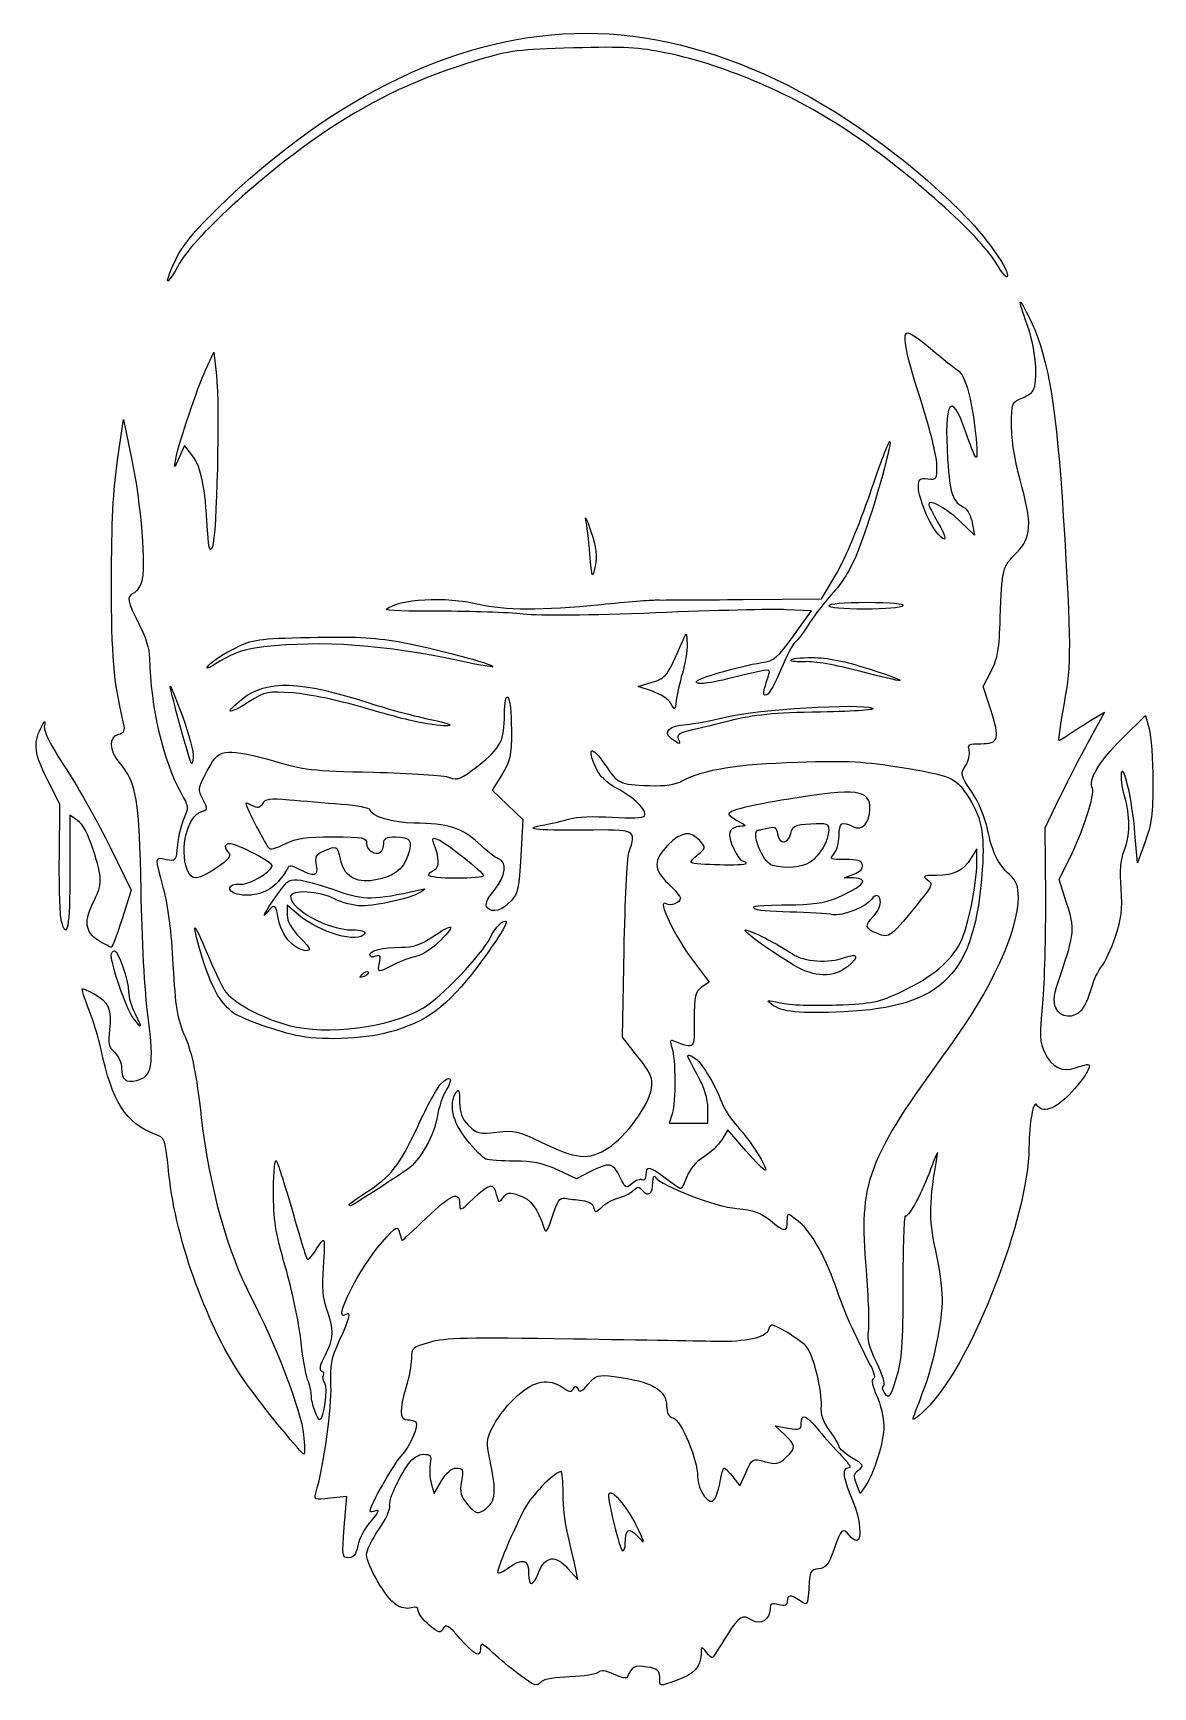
# Model space of a CAD drawing. Extents: x 4 to 89, y 4 to 131.
import ezdxf

# ---------------------------------------------------------------- set-up
doc = ezdxf.new("R2010")
doc.units = 0
doc.layers.get('0').update_dxf_attribs({"linetype": 'CONTINUOUS'})

msp = doc.modelspace()

# ---------------------------------------------------------------- linework, layer by layer
at = {"color": 7}
for points in [[(14.010522, 112.707972)], [(16.84671, 93.681764)], [(72.940762, 92.677932)], [(46.23162, 91.153443)], [(64.549364, 87.184693)], [(17.032498, 82.658596)], [(66.798322, 82.197199)], [(59.631747, 80.865416)], [(52.445854, 79.687155)], [(33.328531, 78.192715)], [(52.495246, 76.98041)], [(15.542272, 75.410735)], [(60.246289, 67.259435)], [(33.857697, 66.518885)], [(38.364263, 64.023229)], [(8.523844, 61.51721)], [(23.198803, 61.403249)], [(30.089501, 59.804131)], [(28.760058, 58.907108)], [(61.904724, 59.591967)], [(81.973878, 56.338446)], [(11.151776, 55.633131)], [(23.671243, 54.232252)], [(48.534222, 43.375323)], [(27.772281, 41.251902)], [(25.119892, 25.421709)], [(71.03863, 24.875318)], [(22.595024, 24.015422)], [(27.387407, 16.512035)], [(48.938947, 15.196386)], [(42.318369, 13.086884)], [(40.736864, 5.266269)]]:
    msp.add_lwpolyline(points, close=True, dxfattribs=at)
for points in [[(16.76725, 105.308651), (17.378782, 106.631568), (17.578942, 104.848708)], [(9.993388, 98.357026), (10.453517, 101.459564), (11.071864, 98.489318)], [(15.621142, 98.867743), (15.124849, 99.480637), (14.71266, 98.558186)], [(75.558957, 93.527017), (75.730793, 92.608651), (74.571849, 93.704722)], [(57.994463, 87.663041), (64.007267, 87.71386), (65.166499, 89.694173)], [(61.8539, 84.88448), (63.226212, 86.787818), (61.308102, 86.880816)], [(51.020308, 80.625976), (49.920604, 80.992543), (50.995683, 81.314645)], [(76.982394, 79.198073), (76.392654, 80.996946), (77.006402, 82.17259)], [(84.719829, 78.426048), (85.708001, 79.020805), (84.501596, 76.818895)], [(87.021718, 76.962571), (88.85382, 78.762712), (89.135532, 77.74818)], [(5.530354, 67.87011), (5.5697, 71.971151), (4.633266, 73.823235)], [(39.468981, 74.216088), (38.730267, 73.047408), (39.904289, 71.922497), (41.078314, 70.797584), (40.935077, 67.991098)], [(82.210865, 72.368026), (81.126536, 70.119068), (81.169917, 64.827401)], [(6.935466, 70.714965), (6.341032, 71.109652), (6.341032, 66.711756)], [(9.43104, 68.66386), (11.034679, 65.356568), (10.3415, 63.174626)], [(75.910175, 67.473235), (75.912292, 68.531568), (75.485964, 67.844818)], [(88.824885, 69.087899), (88.229572, 67.473235), (88.042541, 69.722193)], [(82.799388, 64.393114), (82.21494, 66.175853), (83.002435, 67.750584)], [(66.467593, 66.303499), (65.739989, 66.324374), (66.481833, 66.594866)], [(23.869678, 63.487094), (23.009782, 64.212983), (23.009782, 63.473015)], [(49.913524, 52.586274), (48.730249, 54.103476), (48.854931, 60.788357)], [(54.302819, 59.735424), (55.371259, 58.320284), (54.800937, 57.920813)], [(52.545647, 48.224797), (52.321164, 47.497193), (53.805055, 47.497193), (55.288947, 47.497193), (55.284158, 48.621672)], [(58.198057, 45.382042), (56.804835, 46.990259), (56.338732, 46.223817)], [(46.268092, 43.78026), (45.205817, 43.238327), (43.733117, 43.912552)], [(61.175926, 23.601037), (60.448322, 24.285866), (61.44051, 24.105582)], [(57.203083, 20.358608), (57.738171, 19.678356), (58.213339, 20.739679)], [(34.062027, 19.869288), (34.281383, 19.09659), (34.854367, 20.067725)], [(67.362837, 19.686246), (66.95114, 19.098469), (66.670417, 19.836826)], [(27.387407, 16.512035), (27.571427, 18.864376), (26.307871, 18.721954)], [(44.520662, 13.363083), (45.29296, 12.498729), (45.112839, 13.395357)]]:
    msp.add_lwpolyline(points, dxfattribs=at)
for points in [[(17.632398, 117.635968), (26.65748, 126.423221), (36.482457, 131.097146), (45.94324, 131.103966)], [(45.94324, 131.103966), (55.386621, 131.110774), (65.711149, 126.195923), (74.671867, 117.4281)], [(44.970197, 129.972753), (40.796374, 129.860168), (40.079197, 129.769574), (37.694156, 129.053646)], [(52.113947, 129.575245), (49.986044, 130.017499), (48.890021, 130.078486), (44.970197, 129.972753)], [(66.287655, 123.419834), (61.928346, 126.360784), (56.740933, 128.613593), (52.113947, 129.575245)], [(37.694156, 129.053646), (33.148834, 127.689256), (29.890273, 126.170966), (26.05249, 123.629338)], [(26.05249, 123.629338), (21.591382, 120.674905), (15.972992, 115.616268), (14.754195, 113.456676)], [(77.396359, 113.461778), (76.17355, 115.548343), (70.753362, 120.407104), (66.287655, 123.419834)], [(14.010522, 112.707972), (14.665985, 114.43197), (15.481947, 115.542185), (17.632398, 117.635968)], [(74.671867, 117.4281), (76.546064, 115.594246), (78.562584, 112.751384), (78.227132, 112.415932)], [(14.754195, 113.456676), (13.905297, 111.952511), (13.61043, 111.655649), (14.010522, 112.707972)], [(78.227132, 112.415932), (78.15158, 112.340381), (77.777732, 112.811012), (77.396359, 113.461778)], [(79.774762, 108.742195), (79.417481, 109.691402), (79.185611, 110.468026), (79.259496, 110.468026)], [(79.259496, 110.468026), (79.333381, 110.468026), (79.737606, 109.723885), (80.157775, 108.814382)], [(71.739765, 102.535699), (70.551585, 106.255283), (70.23621, 107.655924), (70.493226, 108.071788)], [(70.493226, 108.071788), (70.599567, 108.243849), (71.339101, 107.786977), (72.370241, 106.912201)], [(80.216491, 103.671558), (80.651472, 104.355649), (80.418276, 107.032539), (79.774762, 108.742195)], [(80.157775, 108.814382), (81.404627, 106.115416), (82.045199, 102.153479), (82.542658, 94.06386)], [(72.370241, 106.912201), (73.306085, 106.118268), (74.255847, 105.365674), (74.480825, 105.23977)], [(14.455747, 98.429485), (14.707377, 99.715786), (16.106012, 103.878208), (16.76725, 105.308651)], [(17.578942, 104.848708), (17.842168, 102.504113), (17.608176, 92.525786), (17.270541, 91.697389)], [(74.480825, 105.23977), (74.705803, 105.113868), (75.063149, 104.363486), (75.274927, 103.572254)], [(75.043522, 100.556354), (73.948457, 103.802654), (73.367051, 102.893881), (73.672449, 98.413287)], [(75.274927, 103.572254), (75.697585, 101.993166), (76.102779, 98.335364), (75.827104, 98.587613)], [(78.572281, 101.013861), (78.572281, 102.724635), (78.605917, 102.820997), (79.294501, 103.082794)], [(79.294501, 103.082794), (79.691719, 103.233818), (80.106615, 103.498761), (80.216491, 103.671558)], [(72.840818, 98.03261), (72.817217, 98.687453), (72.321738, 100.713844), (71.739765, 102.535699)], [(75.827104, 98.587613), (75.732055, 98.674581), (75.379445, 99.560515), (75.043522, 100.556354)], [(79.230453, 96.840125), (78.827879, 98.295486), (78.572281, 99.916342), (78.572281, 101.013861)], [(69.237746, 99.782421), (69.426257, 99.593911), (67.844681, 94.094199), (66.890194, 91.619131)], [(67.718615, 95.791576), (68.484702, 98.055978), (69.168312, 99.851856), (69.237746, 99.782421)], [(9.533875, 89.036776), (9.533346, 93.580516), (9.65714, 96.089769), (9.993388, 98.357026)], [(11.071864, 98.489318), (11.788345, 95.047673), (12.193845, 90.024918), (11.838616, 88.991842)], [(14.71266, 98.558186), (14.315497, 97.669358), (14.306133, 97.664667), (14.455747, 98.429485)], [(16.84671, 93.681764), (16.667166, 96.629408), (16.351283, 97.966054), (15.621142, 98.867743)], [(72.156135, 96.927067), (72.859932, 96.844768), (72.882334, 96.880942), (72.840818, 98.03261)], [(73.672449, 98.413287), (73.85894, 95.677217), (74.026189, 95.207), (75.008388, 94.657336)], [(71.434341, 96.265608), (71.429208, 96.925355), (71.513123, 97.002256), (72.156135, 96.927067)], [(78.972931, 91.271871), (80.124199, 92.423141), (80.171192, 93.439208), (79.230453, 96.840125)], [(65.166499, 89.694173), (65.834112, 90.834655), (66.916438, 93.420502), (67.718615, 95.791576)], [(72.940762, 92.677932), (72.29548, 93.390963), (71.440873, 95.426279), (71.434341, 96.265608)], [(74.571849, 93.704722), (73.492074, 94.725921), (72.222281, 95.40693), (72.222281, 94.964832)], [(45.918276, 93.799276), (45.836676, 94.163078), (46.014209, 93.74636), (46.312791, 92.873235)], [(72.222281, 94.964832), (72.222281, 94.858668), (72.530433, 94.245986), (72.907065, 93.603313)], [(75.008388, 94.657336), (75.216692, 94.540763), (75.464448, 94.03212), (75.558957, 93.527017)], [(82.542658, 94.06386), (83.151305, 84.166136), (83.157094, 82.739365), (82.600922, 79.710214)], [(17.270541, 91.697389), (17.059575, 91.179772), (16.974988, 91.5758), (16.84671, 93.681764)], [(46.23162, 91.153443), (46.140878, 92.244849), (45.999874, 93.435474), (45.918276, 93.799276)], [(46.312791, 92.873235), (46.734828, 91.639091), (46.804575, 91.050163), (46.626134, 90.227401)], [(72.907065, 93.603313), (73.632528, 92.365401), (73.649673, 91.894594), (72.940762, 92.677932)], [(66.890194, 91.619131), (66.334561, 90.178329), (65.685138, 89.056377), (64.942863, 88.254904)], [(46.626134, 90.227401), (46.404948, 89.207538), (46.390608, 89.241201), (46.23162, 91.153443)], [(77.70972, 86.258651), (77.824412, 89.985376), (77.870889, 90.169828), (78.972931, 91.271871)], [(10.460994, 78.159785), (9.678838, 81.516842), (9.534455, 83.210778), (9.533875, 89.036776)], [(11.838616, 88.991842), (11.705025, 88.603328), (11.425448, 88.220111), (11.217335, 88.140252)], [(11.217335, 88.140252), (10.667528, 87.92927), (10.744786, 87.497769), (11.634619, 85.80968)], [(30.604209, 86.91608), (31.550237, 87.721297), (35.162932, 87.922881), (37.694156, 87.311693)], [(47.086864, 87.282327), (49.051395, 87.48101), (50.956395, 87.636517), (51.320197, 87.627897)], [(51.320197, 87.627897), (51.683999, 87.619271), (54.68742, 87.635093), (57.994463, 87.663041)], [(64.942863, 88.254904), (64.330337, 87.593527), (63.495452, 86.51662), (63.087562, 85.861776)], [(34.70525, 86.758682), (32.333748, 86.746591), (30.488279, 86.817406), (30.604209, 86.91608)], [(41.11353, 86.544153), (39.960479, 86.674248), (37.076753, 86.770787), (34.70525, 86.758682)], [(37.694156, 87.311693), (39.690863, 86.829569), (42.522571, 86.820716), (47.086864, 87.282327)], [(51.299988, 86.640715), (46.131305, 86.427897), (42.452949, 86.393031), (41.11353, 86.544153)], [(61.308102, 86.880816), (60.253139, 86.931963), (55.749489, 86.823918), (51.299988, 86.640715)], [(64.549364, 87.184693), (64.549364, 87.345131), (65.701098, 87.449276), (67.475396, 87.449276)], [(67.311873, 86.92011), (65.646588, 86.92011), (64.549364, 87.025197), (64.549364, 87.184693)], [(70.237906, 87.184693), (70.145786, 87.03564), (68.868144, 86.92011), (67.311873, 86.92011)], [(67.475396, 87.449276), (69.358708, 87.449276), (70.343154, 87.354989), (70.237906, 87.184693)], [(11.634619, 85.80968), (12.136979, 84.856659), (12.43731, 83.883701), (12.45133, 83.163847)], [(53.379328, 84.53886), (53.656024, 85.178114), (53.666234, 85.168626), (53.68354, 84.256152)], [(63.087562, 85.861776), (62.679673, 85.206933), (62.185225, 84.552089), (61.98879, 84.406568)], [(77.006402, 82.17259), (77.516286, 83.149279), (77.635309, 83.840767), (77.70972, 86.258651)], [(17.032498, 82.658596), (17.310252, 82.966327), (18.199498, 83.541992), (19.008602, 83.937848)], [(21.206435, 84.026801), (19.741516, 83.857095), (18.937231, 83.595432), (17.899143, 82.950823)], [(19.008602, 83.937848), (20.388028, 84.612739), (20.747073, 84.664045), (24.770245, 84.761165)], [(36.34749, 82.927656), (30.512679, 84.187083), (25.642077, 84.540656), (21.206435, 84.026801)], [(24.770245, 84.761165), (27.949022, 84.837902), (29.699413, 84.752778), (31.525387, 84.432698)], [(31.525387, 84.432698), (33.971418, 84.003909), (38.967878, 82.681678), (38.79509, 82.508892)], [(50.995683, 81.314645), (52.088166, 81.641961), (52.178085, 81.76359), (53.379328, 84.53886)], [(53.68354, 84.256152), (53.693383, 83.736863), (53.530481, 82.724831), (53.321522, 82.007194)], [(59.406621, 82.823111), (60.372538, 82.96511), (60.620802, 83.174224), (61.8539, 84.88448)], [(61.98879, 84.406568), (61.792353, 84.261047), (61.297082, 83.315543), (60.888187, 82.305451)], [(12.45133, 83.163847), (12.524903, 79.386218), (13.476561, 75.317874), (14.875689, 72.799699)], [(17.899143, 82.950823), (16.901476, 82.331314), (16.665182, 82.251637), (17.032498, 82.658596)], [(38.79509, 82.508892), (38.745538, 82.459338), (37.644118, 82.647782), (36.34749, 82.927656)], [(54.385792, 81.326829), (54.246275, 81.552571), (57.636331, 82.562859), (59.406621, 82.823111)], [(61.638947, 83.015598), (61.638947, 83.125789), (62.383088, 83.214782), (63.292593, 83.213363)], [(62.763426, 82.891831), (62.144963, 82.849715), (61.638947, 82.905404), (61.638947, 83.015598)], [(66.798322, 82.197199), (65.145105, 82.635273), (63.40217, 82.935331), (62.763426, 82.891831)], [(63.292593, 83.213363), (64.444232, 83.211511), (65.789612, 82.938403), (67.724364, 82.313542)], [(19.589227, 80.056014), (21.450873, 81.530465), (24.016664, 81.438718), (29.359781, 79.706645)], [(53.321522, 82.007194), (53.112562, 81.289559), (52.903369, 80.345214), (52.856646, 79.908651)], [(58.158719, 81.901268), (55.389301, 81.217455), (54.533882, 81.087214), (54.385792, 81.326829)], [(59.961952, 81.938678), (60.091735, 82.347472), (59.954279, 82.34462), (58.158719, 81.901268)], [(59.631747, 80.865416), (59.736088, 81.21232), (59.88468, 81.695287), (59.961952, 81.938678)], [(60.888187, 82.305451), (60.479289, 81.295356), (59.98663, 80.416212), (59.793389, 80.351799)], [(67.724364, 82.313542), (71.126292, 81.21483), (70.705244, 81.161932), (66.798322, 82.197199)], [(15.542272, 75.410735), (15.195845, 76.432439), (14.014097, 80.808333), (14.027765, 81.018801)], [(14.027765, 81.018801), (14.035359, 81.135823), (14.457208, 80.101392), (14.965194, 78.720066)], [(20.062908, 79.804175), (18.378597, 78.757148), (18.121716, 78.893723), (19.589227, 80.056014)], [(23.470279, 80.497008), (21.502094, 80.639909), (21.361253, 80.611271), (20.062908, 79.804175)], [(28.830614, 79.373428), (26.929641, 79.933565), (24.650331, 80.411328), (23.470279, 80.497008)], [(39.678531, 78.883158), (39.678531, 79.784848), (39.778988, 80.274671), (39.943114, 80.173235)], [(39.943114, 80.173235), (40.088635, 80.083298), (40.207697, 78.9691), (40.207697, 77.69724)], [(52.445854, 79.687155), (52.266641, 80.001893), (51.625145, 80.424364), (51.020308, 80.625976)], [(59.793389, 80.351799), (59.534803, 80.265603), (59.492126, 80.40121), (59.631747, 80.865416)], [(14.965194, 78.720066), (15.473181, 77.33874), (15.851207, 75.90999), (15.805252, 75.545066)], [(33.328531, 78.192715), (32.673687, 78.306126), (30.649624, 78.837446), (28.830614, 79.373428)], [(29.359781, 79.706645), (30.742229, 79.258496), (32.885354, 78.687552), (34.122281, 78.437878)], [(37.666274, 74.915903), (39.383264, 76.263511), (39.678531, 76.845644), (39.678531, 78.883158)], [(52.856646, 79.908651), (52.774215, 79.138441), (52.762034, 79.131872), (52.445854, 79.687155)], [(53.635182, 78.083471), (54.180952, 78.112948), (55.579989, 78.373597), (56.744156, 78.662689)], [(56.744156, 78.662689), (59.078977, 79.242486), (66.913609, 79.714796), (67.900135, 79.335228)], [(63.931385, 79.033568), (60.265048, 78.967909), (58.905667, 78.833244), (56.876447, 78.334693)], [(67.900135, 79.335228), (68.251745, 79.199946), (66.719847, 79.083509), (63.931385, 79.033568)], [(76.224104, 76.60136), (77.596524, 76.60136), (77.708257, 76.983982), (76.982394, 79.198073)], [(82.600922, 79.710214), (82.313698, 78.145865), (82.134575, 76.865943), (82.202872, 76.865943)], [(4.633266, 73.823235), (3.613302, 75.840516), (3.515115, 76.58082), (4.10689, 77.791985)], [(4.10689, 77.791985), (4.404499, 78.40109), (4.468496, 78.445196), (4.382001, 77.98159)], [(4.382001, 77.98159), (4.303396, 77.560271), (4.80766, 76.559423), (6.048342, 74.674299)], [(10.068956, 77.324659), (10.510725, 77.440184), (10.589536, 77.608073), (10.460994, 78.159785)], [(34.122281, 78.437878), (36.35561, 77.98708), (35.694662, 77.782936), (33.328531, 78.192715)], [(40.207697, 77.69724), (40.207697, 75.621555), (40.132056, 75.2651), (39.468981, 74.216088)], [(52.495246, 76.980423), (51.790494, 77.500575), (52.319439, 78.012404), (53.635182, 78.083471)], [(53.611246, 77.545052), (53.097195, 77.427354), (52.906382, 77.250999), (53.007628, 76.987157)], [(56.876447, 78.334693), (55.493999, 77.995044), (54.02466, 77.639706), (53.611246, 77.545052)], [(83.029354, 77.348614), (83.415619, 77.614087), (84.176333, 78.09893), (84.719829, 78.426048)], [(89.135532, 77.74818), (89.290475, 77.19019), (89.417911, 75.376656), (89.418721, 73.718108)], [(10.147854, 75.154618), (9.349342, 76.083903), (9.311432, 77.126563), (10.068956, 77.324659)], [(46.674114, 74.784482), (45.96606, 76.354662), (46.363274, 76.500659), (47.359565, 75.036418)], [(53.007628, 76.987157), (53.191606, 76.507718), (53.136689, 76.506996), (52.495246, 76.98041)], [(75.320496, 76.072661), (75.199565, 76.535103), (75.312797, 76.60136), (76.224104, 76.60136)], [(82.202872, 76.865943), (82.271172, 76.865943), (82.643088, 77.083145), (83.029354, 77.348614)], [(84.501596, 76.818895), (83.838074, 75.607844), (82.807244, 73.604953), (82.210865, 72.368026)], [(84.790664, 73.160684), (84.413521, 73.770913), (85.285236, 75.256385), (87.021718, 76.962571)], [(11.799333, 65.356568), (11.684435, 72.217976), (11.443633, 73.646625), (10.147854, 75.154618)], [(15.805252, 75.545066), (15.729711, 74.945211), (15.704485, 74.932326), (15.542272, 75.410735)], [(16.865834, 74.509469), (17.510843, 75.703531), (17.720658, 75.887535), (18.521187, 75.96119)], [(18.521187, 75.96119), (19.025382, 76.007576), (20.569001, 75.704801), (21.951449, 75.288352)], [(21.951449, 75.288352), (24.255197, 74.594371), (24.895618, 74.521539), (29.624364, 74.415751)], [(35.472031, 74.017132), (36.086923, 73.764135), (36.320913, 73.859977), (37.666274, 74.915903)], [(47.359565, 75.036418), (48.405714, 73.498903), (48.460755, 73.472469), (50.791031, 73.388405)], [(53.3576, 73.77325), (55.007703, 74.644083), (57.475826, 75.040585), (62.168114, 75.188651)], [(62.168114, 75.188651), (66.103661, 75.312836), (67.304856, 75.251215), (70.174591, 74.777907)], [(75.516163, 72.917119), (74.656392, 74.194734), (74.634378, 74.285808), (75.036878, 74.900099)], [(75.036878, 74.900099), (75.26891, 75.254223), (75.396537, 75.781876), (75.320496, 76.072661)], [(88.042541, 69.722193), (87.82549, 72.332114), (87.183521, 75.166067), (86.993669, 74.352401)], [(6.048342, 74.674299), (7.026824, 73.187568), (8.549038, 70.48287), (9.43104, 68.66386)], [(16.543053, 72.33793), (16.145961, 73.10582), (16.160518, 73.203766), (16.865834, 74.509469)], [(29.624364, 74.415751), (32.46202, 74.352269), (35.093471, 74.172889), (35.472031, 74.017132)], [(48.268287, 73.195582), (47.485543, 73.610827), (46.972995, 74.121679), (46.674114, 74.784482)], [(50.791031, 73.388405), (51.99367, 73.345021), (52.765455, 73.460748), (53.3576, 73.77325)], [(70.174591, 74.777907), (73.895699, 74.164185), (74.231741, 74.025535), (75.112115, 72.740713)], [(86.993669, 74.352401), (86.925764, 74.06136), (87.025943, 73.287453), (87.216295, 72.63261)], [(89.418721, 73.718108), (89.420044, 71.243198), (89.31347, 70.413084), (88.824885, 69.087899)], [(14.875689, 72.799699), (15.434118, 71.794629), (15.452221, 71.642825), (15.100412, 70.915287)], [(16.45164, 71.401115), (16.929318, 71.526032), (16.93465, 71.580666), (16.543053, 72.33793)], [(23.170493, 72.278383), (21.654946, 72.40605), (21.306114, 72.35925), (21.105846, 72.001391)], [(50.417071, 71.082188), (50.651974, 71.462268), (49.617225, 72.479972), (48.268287, 73.195582)], [(61.499679, 72.356628), (58.322879, 71.840288), (56.876447, 71.476042), (56.876447, 71.19239)], [(67.71595, 71.587495), (67.734524, 73.077226), (66.711751, 73.203774), (61.499679, 72.356628)], [(75.112115, 72.740713), (76.263407, 71.060508), (76.522739, 69.825211), (76.329027, 66.944068)], [(76.731249, 70.054782), (76.549777, 70.935323), (76.037107, 72.143001), (75.516163, 72.917119)], [(83.002435, 67.750584), (84.006378, 69.758142), (85.012432, 72.801856), (84.790664, 73.160684)], [(87.216295, 72.63261), (87.66983, 71.072354), (87.659279, 69.475834), (87.187971, 68.347839)], [(15.330317, 66.961292), (14.731245, 68.536968), (15.384109, 71.12195), (16.45164, 71.401115)], [(20.349823, 71.846419), (20.066549, 71.998022), (19.834782, 72.070561), (19.834782, 72.007614)], [(19.834782, 72.007614), (19.834782, 71.741887), (21.440604, 68.683764), (21.647178, 68.556098)], [(21.105846, 72.001391), (20.918894, 71.667328), (20.749383, 71.63258), (20.349823, 71.846419)], [(27.176968, 71.947815), (25.976423, 72.045134), (24.173507, 72.193891), (23.170493, 72.278383)], [(29.359781, 71.526781), (29.359781, 71.661031), (28.377515, 71.850496), (27.176968, 71.947815)], [(32.72472, 70.50442), (31.187993, 70.516009), (29.359781, 71.071454), (29.359781, 71.526781)], [(44.686691, 70.838912), (45.210852, 70.999781), (46.577147, 71.053611), (47.923035, 70.966415)], [(47.923035, 70.966415), (49.368908, 70.872742), (50.314762, 70.916647), (50.417071, 71.082188)], [(56.876447, 71.19239), (56.876447, 71.120675), (57.203869, 70.88437), (57.604051, 70.667266)], [(66.440526, 70.230434), (67.091351, 69.882123), (67.702795, 70.532704), (67.71595, 71.587495)], [(8.112756, 68.499879), (7.744938, 69.648657), (7.310587, 70.465892), (6.935466, 70.714965)], [(15.100412, 70.915287), (14.889966, 70.480079), (14.662217, 69.545716), (14.594302, 68.838921)], [(37.652505, 68.997002), (36.447624, 70.14918), (35.351003, 70.48464), (32.72472, 70.50442)], [(45.747077, 69.971983), (41.968179, 69.931709), (40.91691, 70.078444), (42.76035, 70.388869)], [(42.76035, 70.388869), (43.320922, 70.483267), (44.187777, 70.685787), (44.686691, 70.838912)], [(49.223864, 68.24032), (49.799849, 70.049242), (49.866809, 70.015891), (45.747077, 69.971983)], [(54.650328, 69.167777), (53.93835, 69.954505), (53.254579, 69.857398), (52.219781, 68.822599)], [(56.95887, 69.81993), (56.784753, 69.366183), (57.593817, 67.605516), (57.976445, 67.605516)], [(57.728041, 70.261943), (57.396049, 70.256122), (57.049924, 70.057211), (56.95887, 69.81993)], [(57.604051, 70.667266), (58.298011, 70.290788), (58.303745, 70.272045), (57.728041, 70.261943)], [(60.246289, 67.259435), (59.467962, 67.462421), (58.496507, 69.977736), (59.191551, 69.990388)], [(59.191551, 69.990388), (59.300692, 69.992505), (59.648114, 70.063241), (59.9636, 70.147865)], [(59.9636, 70.147865), (60.419462, 70.270142), (60.555243, 70.174355), (60.625059, 69.68123)], [(61.63777, 69.722193), (61.775258, 70.30902), (61.948256, 70.392674), (63.171054, 70.463624)], [(64.549364, 69.987464), (64.549364, 69.17114), (63.878037, 68.011183), (63.116989, 67.512525)], [(63.171054, 70.463624), (64.420618, 70.536128), (64.549364, 70.491649), (64.549364, 69.987464)], [(65.343114, 69.544578), (65.343114, 70.564735), (65.561202, 70.701035), (66.440526, 70.230434)], [(78.414851, 66.567219), (77.497009, 67.424684), (77.10664, 68.233332), (76.731249, 70.054782)], [(14.594302, 68.838921), (14.473884, 67.585693), (14.452043, 67.557594), (13.713218, 67.705359)], [(18.578011, 68.928835), (18.170487, 68.928305), (18.15105, 68.601339), (18.535683, 68.216709)], [(21.861109, 67.208651), (21.945644, 67.478952), (19.177083, 68.929541), (18.578011, 68.928835)], [(21.647178, 68.556098), (21.771479, 68.479273), (22.332684, 68.650686), (22.894299, 68.937013)], [(22.894299, 68.937013), (23.703861, 69.349752), (24.451997, 69.45761), (26.505307, 69.45761)], [(27.093741, 67.735815), (26.901759, 68.759163), (26.7936, 68.809359), (25.777829, 68.346542)], [(26.505307, 69.45761), (28.870016, 69.45761), (29.095197, 69.414062), (29.095197, 68.956751)], [(29.095197, 68.956751), (29.095197, 68.436276), (29.758264, 68.022698), (30.177407, 68.28174)], [(30.177407, 68.28174), (30.309796, 68.363563), (30.418114, 68.661605), (30.418114, 68.944059)], [(30.418114, 68.944059), (30.418114, 69.352909), (30.60373, 69.45761), (31.32854, 69.45761)], [(31.32854, 69.45761), (32.460107, 69.45761), (32.653502, 69.163827), (32.275642, 68.018901)], [(34.243923, 68.996856), (34.098132, 69.373718), (34.159687, 69.424002), (34.567815, 69.26144)], [(34.28683, 66.919835), (34.712492, 67.083175), (34.697162, 67.825255), (34.243923, 68.996856)], [(34.567815, 69.26144), (35.203448, 69.008263), (38.05645, 66.747297), (38.076264, 66.481047)], [(39.21551, 67.783633), (38.960848, 67.872459), (38.257496, 68.418475), (37.652505, 68.997002)], [(52.219781, 68.822599), (51.075278, 67.678096), (51.081646, 66.966939), (52.246239, 65.868587)], [(54.521563, 68.102829), (55.143048, 68.606077), (55.144887, 68.621296), (54.650328, 69.167777)], [(60.625059, 69.68123), (60.741621, 68.85791), (61.441915, 68.886237), (61.63777, 69.722193)], [(64.950274, 68.139141), (65.166335, 68.377887), (65.343114, 69.010334), (65.343114, 69.544578)], [(5.680119, 63.041464), (5.576106, 63.441646), (5.508711, 65.614537), (5.530354, 67.87011)], [(8.193115, 64.562818), (8.848732, 65.848775), (8.841048, 66.225256), (8.112756, 68.499879)], [(13.713218, 67.705359), (12.815328, 67.884937), (12.824959, 67.987087), (13.504266, 65.48886)], [(18.535683, 68.216709), (18.743831, 68.008561), (18.491275, 67.699329), (17.628115, 67.105459)], [(23.941115, 66.961578), (23.410739, 67.238131), (23.120992, 67.2777), (23.055912, 67.082464)], [(25.229599, 67.288209), (25.401888, 66.426763), (25.109121, 66.352547), (23.941115, 66.961578)], [(25.777829, 68.346542), (25.199733, 68.083144), (25.106578, 67.903312), (25.229599, 67.288209)], [(29.647145, 66.123272), (28.239955, 65.898252), (27.330752, 66.47244), (27.093741, 67.735815)], [(32.275642, 68.018901), (31.921511, 66.945872), (31.103885, 66.356214), (29.647145, 66.123272)], [(38.883704, 65.355213), (39.775236, 66.47706), (39.920177, 67.537849), (39.21551, 67.783633)], [(40.935077, 67.991098), (40.812217, 65.583821), (40.709429, 65.096887), (40.212478, 64.567906)], [(48.854931, 60.788357), (48.923506, 64.465039), (49.089524, 67.818423), (49.223864, 68.24032)], [(53.994696, 67.495457), (53.937699, 67.548712), (54.17479, 67.82203), (54.521563, 68.102829)], [(58.199364, 67.401937), (58.199364, 67.206924), (54.208495, 67.295689), (53.994696, 67.495457)], [(57.976445, 67.605516), (58.09905, 67.605516), (58.199364, 67.513906), (58.199364, 67.401937)], [(63.116989, 67.512525), (62.485831, 67.098974), (61.271923, 66.991952), (60.246289, 67.259435)], [(65.802558, 67.721432), (64.664669, 67.706483), (64.591269, 67.74244), (64.950274, 68.139141)], [(67.135679, 67.301581), (67.068311, 67.635541), (66.75578, 67.733968), (65.802558, 67.721432)], [(66.481833, 66.594866), (66.958504, 66.76867), (67.192223, 67.021287), (67.135679, 67.301581)], [(75.485964, 67.844818), (74.87263, 66.85683), (74.172813, 66.503095), (72.831534, 66.503095)], [(74.64978, 61.346181), (75.235895, 62.495065), (75.906622, 65.755602), (75.910175, 67.473235)], [(87.187971, 68.347839), (86.918361, 67.70257), (86.849961, 66.866159), (86.952733, 65.471257)], [(6.341032, 66.711756), (6.341032, 62.585674), (6.119023, 61.35279), (5.680119, 63.041464)], [(17.628115, 67.105459), (16.174205, 66.10514), (15.667901, 66.073375), (15.330317, 66.961292)], [(22.307067, 66.017248), (21.604757, 65.182599), (20.289355, 64.788238), (19.156266, 65.072622)], [(19.355714, 65.81644), (20.001506, 65.748231), (21.699452, 66.691753), (21.861109, 67.208651)], [(23.055912, 67.082464), (23.002702, 66.922833), (22.66572, 66.443484), (22.307067, 66.017248)], [(22.348324, 65.170344), (23.07697, 66.180171), (23.218028, 66.258358), (24.068115, 66.123637)], [(24.068115, 66.123637), (24.577438, 66.042921), (25.860191, 65.671499), (26.918677, 65.298259)], [(33.857697, 66.518885), (33.857697, 66.648838), (34.050806, 66.829265), (34.28683, 66.919835)], [(35.974364, 66.28261), (34.810197, 66.28261), (33.857697, 66.388935), (33.857697, 66.518885)], [(38.076264, 66.481047), (38.084387, 66.371907), (37.138531, 66.28261), (35.974364, 66.28261)], [(65.673843, 65.011202), (67.321218, 65.783225), (67.620449, 66.270402), (66.467593, 66.303499)], [(76.329027, 66.944068), (75.789771, 58.923618), (73.326149, 56.392924), (65.713046, 56.039081)], [(72.115011, 66.164685), (72.543964, 65.851027), (72.511592, 65.743849), (71.672408, 64.699362)], [(72.831534, 66.503095), (71.808959, 66.503095), (71.71372, 66.458116), (72.115011, 66.164685)], [(79.101447, 64.829304), (79.101447, 65.668414), (78.940287, 66.076346), (78.414851, 66.567219)], [(12.337501, 55.622743), (12.090153, 57.560946), (11.86024, 61.719386), (11.799333, 65.356568)], [(13.504266, 65.48886), (13.849328, 64.219852), (14.116816, 62.121441), (14.246258, 59.668026)], [(19.156266, 65.072622), (18.301167, 65.287239), (18.468204, 65.910182), (19.355714, 65.81644)], [(21.500398, 63.702922), (20.887665, 62.950572), (21.454683, 63.931856), (22.348324, 65.170344)], [(26.644841, 64.69511), (25.496966, 65.310335), (23.274365, 65.427984), (23.274365, 64.873521)], [(23.274365, 64.873521), (23.274365, 63.891665), (26.157567, 62.328991), (27.986331, 62.31967)], [(26.918677, 65.298259), (28.895249, 64.601286), (29.726102, 64.611544), (33.063947, 65.374144)], [(33.1964, 65.192407), (32.476448, 64.739398), (29.991577, 64.175124), (28.694404, 64.170076)], [(33.063947, 65.374144), (33.684477, 65.515916), (33.692671, 65.504671), (33.1964, 65.192407)], [(38.364263, 64.023229), (38.163878, 64.26468), (38.305348, 64.627448), (38.883704, 65.355213)], [(52.090071, 64.31298), (51.286683, 64.809502), (52.736819, 61.809577), (54.302819, 59.735424)], [(53.172281, 64.741174), (53.172281, 64.418617), (52.408267, 64.116323), (52.090071, 64.31298)], [(52.246239, 65.868587), (52.755562, 65.388233), (53.172281, 64.880897), (53.172281, 64.741174)], [(62.035822, 64.256576), (63.723658, 64.289794), (64.460713, 64.442681), (65.673843, 65.011202)], [(68.518114, 64.430526), (68.518114, 64.990639), (68.132854, 65.142007), (67.854319, 64.691329)], [(71.672408, 64.699362), (69.264488, 61.702357), (69.204726, 61.655248), (68.29081, 62.033804)], [(73.804812, 53.318026), (76.9728, 57.650187), (79.101447, 62.276416), (79.101447, 64.829304)], [(81.169917, 64.827401), (81.193783, 61.916985), (81.092543, 58.249899), (80.944945, 56.678325)], [(86.952733, 65.471257), (87.070168, 63.877343), (86.987639, 63.178449), (86.517406, 61.784693)], [(8.523844, 61.51721), (7.492647, 62.145942), (7.399278, 63.005753), (8.193115, 64.562818)], [(22.345715, 63.12304), (22.148148, 64.29244), (22.0406, 64.366217), (21.500398, 63.702922)], [(23.009782, 63.473015), (23.009782, 62.976638), (23.332304, 62.402752), (23.989518, 61.729702)], [(28.962906, 62.049276), (28.472723, 61.256145), (25.527583, 62.087559), (23.869678, 63.487094)], [(28.694404, 64.170076), (28.110164, 64.167695), (27.187861, 64.404068), (26.644841, 64.69511)], [(40.212478, 64.567906), (39.499545, 63.809025), (38.730206, 63.582296), (38.364263, 64.023229)], [(58.830332, 63.950694), (58.687684, 64.181501), (58.808874, 64.193065), (62.035822, 64.256576)], [(61.557927, 63.683039), (60.130918, 63.711862), (58.9035, 63.832309), (58.830332, 63.950694)], [(64.858657, 63.485096), (64.470264, 63.56514), (62.984936, 63.654212), (61.557927, 63.683039)], [(67.854319, 64.691329), (67.504225, 64.124866), (65.557622, 63.341049), (64.858657, 63.485096)], [(67.988947, 63.372193), (68.279989, 63.663235), (68.518114, 64.139485), (68.518114, 64.430526)], [(82.346631, 58.918134), (83.416704, 62.045501), (83.447387, 62.416537), (82.799388, 64.393114)], [(10.3415, 63.174626), (9.960254, 61.974558), (9.588792, 60.992737), (9.516032, 60.992803)], [(16.519042, 60.117209), (16.141379, 61.355367), (15.877102, 62.413126), (15.93176, 62.467781)], [(15.93176, 62.467781), (15.986415, 62.522439), (16.409391, 61.646964), (16.8717, 60.522279)], [(23.198803, 61.403249), (22.819906, 61.782142), (22.444344, 62.539264), (22.345715, 63.12304)], [(27.986331, 62.31967), (28.677756, 62.316151), (29.062074, 62.209736), (28.962906, 62.049276)], [(34.148612, 61.779878), (35.757649, 62.870175), (36.008199, 62.774071), (34.795211, 61.531857)], [(39.554544, 62.329915), (39.337398, 61.910002), (38.439706, 60.610888), (37.559676, 59.442998)], [(38.602727, 61.750448), (38.89098, 62.315471), (39.311892, 62.848778), (39.538087, 62.935578)], [(39.538087, 62.935578), (39.907131, 63.077193), (39.908819, 63.015011), (39.554544, 62.329915)], [(61.904724, 59.591967), (59.969474, 60.751532), (57.822521, 62.31386), (58.164296, 62.31386)], [(58.164296, 62.31386), (58.542052, 62.31386), (60.654136, 61.23827), (61.771239, 60.477008)], [(68.29081, 62.033804), (67.31948, 62.436171), (67.270416, 62.653661), (67.988947, 63.372193)], [(9.516032, 60.992803), (9.443272, 60.992867), (8.996787, 61.228851), (8.523844, 61.51721)], [(24.422474, 60.72636), (24.121744, 60.72636), (23.57109, 61.030959), (23.198803, 61.403249)], [(23.989518, 61.729702), (24.843397, 60.855251), (24.899015, 60.72636), (24.422474, 60.72636)], [(29.359781, 60.40261), (29.359781, 60.75608), (30.293942, 60.982955), (31.767362, 60.987331)], [(31.767362, 60.987331), (32.677256, 60.99003), (33.278093, 61.190008), (34.148612, 61.779878)], [(34.795211, 61.531857), (34.23313, 60.956238), (33.405297, 60.405925), (32.955577, 60.308945)], [(33.408903, 56.316322), (34.818939, 57.142655), (37.892646, 60.358576), (38.602727, 61.750448)], [(70.165965, 57.60707), (72.490875, 58.711166), (73.908666, 59.893478), (74.64978, 61.346181)], [(86.517406, 61.784693), (86.198276, 60.838808), (85.729048, 59.826776), (85.474675, 59.535735)], [(9.516032, 60.357356), (9.516032, 60.560307), (9.623903, 60.72636), (9.755742, 60.72636)], [(11.151776, 55.633131), (10.649637, 56.339886), (9.516032, 59.613869), (9.516032, 60.357356)], [(9.755742, 60.72636), (10.064122, 60.72636), (10.838949, 58.461558), (10.838949, 57.56017)], [(14.246258, 59.668026), (14.421301, 56.350265), (14.546983, 55.59905), (15.175853, 54.111776)], [(18.770234, 56.035803), (17.83123, 56.792736), (17.164202, 58.002051), (16.519042, 60.117209)], [(16.8717, 60.522279), (17.334012, 59.397596), (17.932483, 58.119179), (18.201639, 57.681355)], [(29.788228, 60.30499), (29.552582, 60.214563), (29.359781, 60.258492), (29.359781, 60.40261)], [(30.089501, 59.804131), (30.190943, 60.334782), (30.12998, 60.43613), (29.788228, 60.30499)], [(31.156259, 59.635737), (29.921105, 59.010542), (29.93731, 59.007986), (30.089501, 59.804131)], [(32.955577, 60.308945), (32.505859, 60.211962), (31.696165, 59.909019), (31.156259, 59.635737)], [(61.771239, 60.477008), (62.649944, 59.878203), (64.558164, 59.747864), (65.75946, 60.204596)], [(65.75946, 60.204596), (66.797812, 60.599376), (66.92206, 60.248975), (66.004572, 59.513332)], [(28.908169, 58.758995), (28.531087, 58.615411), (28.500694, 58.645801), (28.760058, 58.907108)], [(28.760058, 58.907108), (28.939532, 59.08793), (29.153027, 59.169223), (29.23449, 59.087761)], [(29.23449, 59.087761), (29.315952, 59.006298), (29.169109, 58.858354), (28.908169, 58.758995)], [(37.559676, 59.442998), (35.313646, 56.462292), (33.634574, 55.223968), (30.814992, 54.46876)], [(66.004572, 59.513332), (64.915325, 58.639975), (63.44653, 58.668145), (61.904724, 59.591967)], [(81.973878, 56.338446), (81.738848, 56.854281), (81.810773, 57.352054), (82.346631, 58.918134)], [(85.474675, 59.535735), (85.220305, 59.244693), (84.861149, 58.470787), (84.676549, 57.815943)], [(7.797838, 56.224363), (7.454785, 57.099732), (7.230699, 57.815943), (7.299874, 57.815943)], [(7.299874, 57.815943), (7.369047, 57.815943), (7.773388, 57.636116), (8.19841, 57.41633)], [(8.19841, 57.41633), (9.280772, 56.856619), (9.590356, 56.143226), (9.388331, 54.674323)], [(10.838949, 57.56017), (10.838949, 57.1803), (11.064239, 56.427603), (11.339593, 55.887512)], [(18.201639, 57.681355), (18.742775, 56.801107), (21.017766, 55.566366), (23.142074, 54.999956)], [(54.800937, 57.920813), (54.297604, 57.568274), (54.230614, 57.272402), (54.230614, 55.401861)], [(65.12514, 56.561564), (67.983825, 56.671438), (68.360144, 56.74949), (70.165965, 57.60707)], [(84.676549, 57.815943), (84.491952, 57.161099), (84.155613, 56.416959), (83.929133, 56.162297)], [(8.738517, 53.115509), (8.564199, 53.950007), (8.140894, 55.348992), (7.797838, 56.224363)], [(11.339593, 55.887512), (11.933424, 54.72275), (11.864712, 54.629685), (11.151776, 55.633131)], [(23.67124, 54.232252), (21.822726, 54.658773), (19.349375, 55.568956), (18.770234, 56.035803)], [(23.142074, 54.999956), (26.072146, 54.218702), (30.881876, 54.835383), (33.408903, 56.316322)], [(60.163559, 56.612144), (59.712535, 56.946184), (59.790158, 56.958008), (60.845197, 56.715967)], [(65.713046, 56.039081), (62.279194, 55.879481), (60.970313, 56.014633), (60.163559, 56.612144)], [(60.845197, 56.715967), (61.500041, 56.565739), (63.426015, 56.496257), (65.12514, 56.561564)], [(80.944945, 56.678325), (80.710815, 54.185336), (80.73317, 53.701683), (81.120218, 52.886036)], [(83.929133, 56.162297), (83.324121, 55.482006), (82.323006, 55.572194), (81.973878, 56.338446)], [(9.388331, 54.674323), (9.24377, 53.62325), (9.301807, 53.354465), (9.76355, 52.936595)], [(11.466913, 50.772436), (12.66438, 51.072981), (12.812682, 51.899214), (12.337501, 55.622743)], [(54.230614, 55.401861), (54.230614, 53.091162), (54.312928, 53.175694), (52.666731, 53.795837)], [(15.175853, 54.111776), (15.742905, 52.770701), (16.017315, 51.401493), (16.421972, 47.894068)], [(30.814992, 54.46876), (28.777083, 53.922922), (25.484319, 53.813906), (23.671243, 54.232252)], [(52.666731, 53.795837), (52.374916, 53.905766), (52.342426, 53.796896), (52.517828, 53.296508)], [(52.517828, 53.296508), (52.812804, 52.455133), (52.830936, 49.149489), (52.545647, 48.224797)], [(67.436328, 36.211306), (66.867966, 43.054169), (67.457839, 44.638677), (73.804812, 53.318026)], [(12.840797, 46.661888), (10.662694, 47.451619), (9.558921, 49.18805), (8.738517, 53.115509)], [(9.76355, 52.936595), (10.066471, 52.662455), (10.309782, 52.113918), (10.309782, 51.705134)], [(50.952122, 50.157232), (51.076873, 50.943484), (50.933839, 51.278028), (49.913524, 52.586274)], [(54.490408, 51.177486), (53.559588, 52.866192), (53.555479, 52.885602), (54.201938, 52.539625)], [(54.201938, 52.539625), (54.74167, 52.250771), (55.778641, 50.578173), (56.343918, 49.084693)], [(81.120218, 52.886036), (81.640061, 51.790547), (82.511273, 51.367132), (83.484297, 51.737075)], [(10.309782, 51.705134), (10.309782, 50.836327), (10.64498, 50.566145), (11.466913, 50.772436)], [(34.776381, 50.494748), (35.517807, 51.236171), (35.784409, 50.988076), (35.225418, 50.076881)], [(55.284158, 48.621672), (55.280983, 49.366273), (55.012836, 50.229696), (54.490408, 51.177486)], [(84.419646, 51.99511), (84.837098, 51.99511), (84.157039, 50.898295), (82.984208, 49.680006)], [(83.484297, 51.737075), (83.857571, 51.878995), (84.278481, 51.99511), (84.419646, 51.99511)], [(33.024135, 47.25393), (33.744755, 48.793262), (34.533266, 50.25163), (34.776381, 50.494748)], [(35.225418, 50.076881), (34.935284, 49.603938), (34.614789, 48.654049), (34.51321, 47.966016)], [(36.768069, 46.237163), (35.680311, 47.603331), (35.383639, 48.964363), (35.974364, 49.878443)], [(35.974364, 49.878443), (36.161961, 50.168728), (36.231933, 49.970087), (36.234897, 49.138814)], [(47.617843, 45.581218), (49.012721, 46.475377), (50.745189, 48.853042), (50.952122, 50.157232)], [(82.984208, 49.680006), (81.89745, 48.551126), (80.919807, 48.237132), (80.512814, 48.886256)], [(36.234897, 49.138814), (36.237992, 48.272994), (36.40169, 47.839564), (36.922242, 47.319012)], [(56.343918, 49.084693), (56.536696, 48.57537), (57.0787, 47.741933), (57.548373, 47.23261)], [(80.512814, 48.886256), (80.243635, 49.315576), (79.930575, 47.59093), (79.910445, 45.567809)], [(16.421972, 47.894068), (17.035345, 42.577554), (18.437012, 37.543166), (20.266638, 34.085149)], [(29.03529, 42.167085), (30.966884, 43.406584), (31.602534, 44.217209), (33.024135, 47.25393)], [(34.51321, 47.966016), (34.309256, 46.584555), (33.193755, 44.624284), (32.23024, 43.954139)], [(36.922242, 47.319012), (37.548381, 46.692873), (37.729425, 46.65028), (39.086671, 46.809798)], [(39.086671, 46.809798), (40.428251, 46.967473), (40.744047, 46.896999), (42.438272, 46.061828)], [(57.548373, 47.23261), (58.517586, 46.181576), (59.884297, 44.066844), (59.708174, 43.890718)], [(13.939304, 43.559037), (13.653295, 46.355288), (13.648419, 46.369063), (12.840797, 46.661888)], [(38.244918, 44.747392), (38.014709, 44.835731), (37.350128, 45.506129), (36.768069, 46.237163)], [(42.438272, 46.061828), (45.149156, 44.725495), (46.139563, 44.633594), (47.617843, 45.581218)], [(56.338732, 46.223817), (56.082377, 45.802275), (55.449049, 45.195588), (54.931339, 44.875625)], [(21.959495, 42.32946), (21.964284, 43.911435), (22.057663, 44.823324), (22.190632, 44.586776)], [(22.190632, 44.586776), (22.313332, 44.368495), (22.859615, 42.642089), (23.404591, 40.750318)], [(40.461946, 44.586776), (39.472788, 44.586776), (38.475124, 44.659053), (38.244918, 44.747392)], [(43.733117, 43.912552), (42.614734, 44.424566), (41.827723, 44.586776), (40.461946, 44.586776)], [(48.534222, 43.375323), (48.014901, 44.469714), (47.722094, 44.522038), (46.268092, 43.78026)], [(54.931339, 44.875625), (54.364975, 44.525591), (53.858708, 43.930663), (53.660307, 43.381991)], [(59.708174, 43.890718), (59.64388, 43.826427), (58.96433, 44.497522), (58.198057, 45.382042)], [(72.742473, 37.839901), (72.219619, 40.203819), (72.247181, 41.450731), (72.903305, 45.115943)], [(79.910445, 45.567809), (79.858224, 40.319415), (75.62754, 29.397219), (72.268461, 25.838798)], [(72.903305, 45.115943), (72.968429, 45.479745), (72.728333, 44.967006), (72.369759, 43.976523)], [(19.752592, 27.692728), (16.980028, 31.598068), (14.458906, 38.479013), (13.939304, 43.559037)], [(32.23024, 43.954139), (31.033617, 43.121866), (27.965884, 41.147193), (27.869536, 41.147193)], [(49.473739, 42.872075), (49.008165, 42.450737), (48.960971, 42.476015), (48.534222, 43.375323)], [(50.245193, 43.141871), (50.090501, 43.237475), (49.743347, 43.116074), (49.473739, 42.872075)], [(50.526447, 43.512827), (50.526447, 43.195486), (50.409028, 43.040617), (50.245193, 43.141871)], [(52.000674, 43.27122), (50.771192, 44.20149), (50.526447, 44.241601), (50.526447, 43.512827)], [(51.059665, 42.948876), (51.062311, 43.398429), (51.14059, 43.53982), (51.272276, 43.332469)], [(51.272276, 43.332469), (51.67889, 42.692217), (55.85995, 41.093284), (57.511667, 40.946385)], [(53.18528, 42.47747), (53.105373, 42.481519), (52.572301, 42.838706), (52.000674, 43.27122)], [(53.660307, 43.381991), (53.478949, 42.880457), (53.265186, 42.473422), (53.18528, 42.47747)], [(72.369759, 43.976523), (71.709695, 42.153247), (70.738532, 40.353443), (70.414764, 40.353443)], [(22.878247, 36.456041), (22.089196, 39.196796), (21.952645, 40.069757), (21.959495, 42.32946)], [(27.772281, 41.251902), (27.772281, 41.309494), (28.340635, 41.721326), (29.03529, 42.167085)], [(33.675299, 40.221151), (35.590962, 42.053859), (36.238947, 42.331719), (36.238947, 41.320453)], [(37.308422, 41.717328), (38.574768, 42.921973), (38.816746, 42.965592), (39.051196, 42.031478)], [(39.051196, 42.031478), (39.213364, 41.385344), (39.255287, 41.366009), (39.567699, 41.793258)], [(39.567699, 41.793258), (39.859164, 42.191858), (40.037139, 42.215533), (40.814223, 41.959072)], [(40.814223, 41.959072), (41.675981, 41.674666), (42.229135, 40.943689), (42.730023, 39.427401)], [(48.457424, 41.774324), (48.847431, 41.866402), (49.341622, 42.116833), (49.55563, 42.330838)], [(49.55563, 42.330838), (49.896787, 42.671997), (49.984263, 42.672307), (50.265568, 42.333484)], [(50.265568, 42.333484), (50.700191, 41.809794), (51.054746, 42.084559), (51.059665, 42.948876)], [(23.404591, 40.750318), (23.949566, 38.858547), (24.454005, 37.211545), (24.525569, 37.090316)], [(27.869536, 41.147193), (27.816045, 41.147193), (27.772281, 41.194313), (27.772281, 41.251902)], [(36.238947, 41.320453), (36.238947, 40.734975), (36.299299, 40.757372), (37.308422, 41.717328)], [(43.358271, 40.353443), (43.722483, 41.522295), (43.912679, 41.793848), (44.32481, 41.73342)], [(44.32481, 41.73342), (44.607012, 41.692044), (45.195093, 41.618207), (45.631656, 41.569336)], [(45.631656, 41.569336), (46.123836, 41.514239), (46.459635, 41.307668), (46.515502, 41.025633)], [(46.515502, 41.025633), (46.598062, 40.608824), (46.653381, 40.614111), (47.17696, 41.088847)], [(47.17696, 41.088847), (47.491208, 41.373782), (48.067418, 41.682249), (48.457424, 41.774324)], [(57.511667, 40.946385), (58.762638, 40.835128), (59.332262, 40.633407), (60.045584, 40.04905)], [(61.374364, 39.969048), (61.374364, 40.636037), (61.380793, 40.638045), (62.010316, 40.167486)], [(30.285029, 38.369068), (31.391169, 39.609697), (31.475056, 39.654954), (31.633642, 39.096672)], [(31.840207, 38.50136), (31.860818, 38.50136), (32.686601, 39.275266), (33.675299, 40.221151)], [(42.730023, 39.427401), (42.866146, 39.015329), (43.005166, 39.220246), (43.358271, 40.353443)], [(60.045584, 40.04905), (61.176868, 39.122302), (61.374364, 39.110412), (61.374364, 39.969048)], [(62.010316, 40.167486), (63.051089, 39.389513), (64.196106, 37.455464), (65.032977, 35.061906)], [(70.414764, 40.353443), (70.317492, 40.353443), (70.237906, 37.942427), (70.237906, 34.995631)], [(25.151759, 37.685628), (25.424602, 38.134279), (25.711903, 38.50136), (25.790209, 38.50136)], [(25.790209, 38.50136), (25.868512, 38.50136), (25.860075, 37.578625), (25.77145, 36.450839)], [(27.507697, 32.812818), (26.406087, 32.131987), (28.552333, 36.425706), (30.285029, 38.369068)], [(31.633642, 39.096672), (31.726651, 38.76925), (31.819604, 38.50136), (31.840207, 38.50136)], [(24.525569, 37.090316), (24.597131, 36.969084), (24.878918, 37.236974), (25.151759, 37.685628)], [(73.274888, 34.058434), (73.27174, 34.828554), (73.032152, 36.530214), (72.742473, 37.839901)], [(24.047986, 30.908149), (23.914369, 32.188915), (23.387985, 34.685465), (22.878247, 36.456041)], [(25.77145, 36.450839), (25.650742, 34.91465), (25.715554, 34.109922), (26.029842, 33.242573)], [(67.601957, 31.562008), (67.6837, 32.038229), (67.609154, 34.130414), (67.436328, 36.211306)], [(65.032977, 35.061906), (65.761021, 32.979611), (66.465974, 31.38337), (67.740567, 28.931052)], [(70.237906, 34.995631), (70.237906, 30.44807), (70.160317, 29.383673), (69.724852, 27.957283)], [(20.266638, 34.085149), (22.064569, 30.687031), (24.105276, 25.345364), (24.265251, 23.618547)], [(26.029842, 33.242573), (26.590032, 31.696594), (26.558706, 30.892343), (25.889674, 29.64407)], [(27.024563, 30.840646), (27.817337, 32.587097), (27.937746, 33.078603), (27.507697, 32.812818)], [(71.831388, 27.008489), (72.626879, 29.088109), (73.282127, 32.288292), (73.274888, 34.058434)], [(61.32998, 31.455699), (60.133622, 32.153714), (60.089733, 32.159763), (59.927598, 31.648927)], [(24.576396, 27.834656), (24.419387, 28.244313), (24.1816, 29.627383), (24.047986, 30.908149)], [(26.368588, 27.374022), (26.290401, 28.924628), (26.38732, 29.43683), (27.024563, 30.840646)], [(33.923843, 30.685444), (32.619611, 30.309103), (32.534606, 30.232562), (32.531918, 29.43212)], [(44.970197, 30.935443), (36.809762, 31.062885), (35.097604, 31.024137), (33.923843, 30.685444)], [(55.950406, 30.751441), (55.222801, 30.769698), (50.281708, 30.852491), (44.970197, 30.935443)], [(59.927598, 31.648927), (59.73749, 31.049942), (58.16818, 30.695815), (55.950406, 30.751441)], [(62.87734, 30.318832), (62.705546, 30.547797), (62.009234, 31.059387), (61.32998, 31.455699)], [(68.234303, 29.114374), (67.658596, 30.280417), (67.492398, 30.923722), (67.601957, 31.562008)], [(25.889674, 29.64407), (25.523493, 28.960855), (25.432587, 28.565628), (25.626739, 28.500911)], [(32.531918, 29.43212), (32.53033, 28.963242), (32.351747, 27.995144), (32.135043, 27.280793)], [(63.986603, 25.834105), (64.063605, 26.90059), (63.385721, 29.64126), (62.87734, 30.318832)], [(25.626739, 28.500911), (25.78995, 28.446508), (25.852963, 28.287887), (25.766769, 28.14842)], [(25.766769, 28.14842), (25.680573, 28.008956), (25.73086, 27.749278), (25.878516, 27.571364)], [(40.688421, 26.613641), (42.001924, 27.769833), (43.090272, 27.961116), (44.146369, 27.221397)], [(46.106575, 27.477675), (46.701811, 28.176077), (46.839836, 28.216037), (48.103054, 28.055668)], [(48.103054, 28.055668), (50.989534, 27.689223), (52.113947, 27.050751), (52.113947, 25.778182)], [(67.740567, 28.931052), (68.046499, 28.342442), (68.137085, 27.923437), (67.970416, 27.867883)], [(68.766709, 27.37898), (68.904355, 27.464049), (68.666781, 28.238424), (68.234303, 29.114374)], [(69.724852, 27.957283), (69.267091, 26.457857), (69.174421, 26.327862), (68.864975, 26.751052)], [(22.595024, 24.015422), (21.718549, 25.070448), (20.439455, 26.725237), (19.752592, 27.692728)], [(24.861865, 26.59511), (24.861865, 26.867205), (24.733402, 27.425002), (24.576396, 27.834656)], [(25.229689, 19.213883), (25.812003, 21.206537), (26.449323, 25.772906), (26.368588, 27.374022)], [(25.878516, 27.571364), (26.132598, 27.265215), (25.790897, 24.743026), (25.495339, 24.743026)], [(32.135043, 27.280793), (31.594272, 25.498195), (31.621365, 24.743156), (32.226099, 24.743156)], [(44.146369, 27.221397), (44.624204, 26.88671), (44.809119, 26.863643), (44.966964, 27.119043)], [(44.966964, 27.119043), (45.126156, 27.376623), (45.203142, 27.369847), (45.318929, 27.088068)], [(45.318929, 27.088068), (45.4265, 26.826284), (45.642445, 26.933099), (46.106575, 27.477675)], [(67.970416, 27.867883), (67.802673, 27.811968), (67.905212, 27.313501), (68.233208, 26.590403)], [(68.864975, 26.751052), (68.662084, 27.028526), (68.621304, 27.289112), (68.766709, 27.37898)], [(71.03863, 24.875318), (71.13719, 25.16636), (71.49393, 26.126287), (71.831388, 27.008489)], [(25.1199, 25.421709), (24.97798, 25.794983), (24.861865, 26.323015), (24.861865, 26.59511)], [(25.495339, 24.743026), (25.430762, 24.743026), (25.261809, 25.048432), (25.119892, 25.421709)], [(38.873229, 24.378899), (39.221881, 25.036116), (40.038718, 26.04175), (40.688421, 26.613641)], [(52.113947, 25.778182), (52.113947, 25.287309), (52.281677, 24.990033), (52.619061, 24.882954)], [(64.629168, 23.909449), (64.09567, 24.608898), (63.933263, 25.095351), (63.986603, 25.834105)], [(68.233208, 26.590403), (68.529036, 25.938218), (68.773691, 24.895625), (68.776887, 24.273526)], [(72.268461, 25.838798), (71.493496, 25.017841), (70.940073, 24.584276), (71.03863, 24.875318)], [(32.865954, 24.588372), (33.143378, 24.310949), (32.481102, 22.777556), (31.732929, 21.965031)], [(32.226099, 24.743156), (32.492889, 24.743156), (32.780822, 24.673502), (32.865954, 24.588372)], [(38.655646, 21.191493), (38.242568, 23.168393), (38.244267, 23.193296), (38.873229, 24.378899)], [(52.619061, 24.882954), (53.236701, 24.686921), (54.495197, 21.682435), (54.495197, 20.403928)], [(61.44051, 24.105582), (62.322398, 23.945339), (62.432697, 23.985455), (62.432697, 24.466455)], [(62.432697, 24.466455), (62.432697, 25.273831), (62.800603, 25.12849), (63.791071, 23.929827)], [(68.776887, 24.273526), (68.783105, 23.064483), (68.039565, 20.652415), (67.362837, 19.686246)], [(24.297403, 22.097193), (24.23757, 22.097193), (23.471498, 22.960396), (22.595024, 24.015422)], [(24.265251, 23.618547), (24.342769, 22.781802), (24.357239, 22.097193), (24.297403, 22.097193)], [(61.269782, 21.858642), (62.072433, 22.612694), (62.064233, 22.764956), (61.175926, 23.601037)], [(63.791071, 23.929827), (64.280894, 23.337044), (65.077086, 22.444075), (65.56039, 21.945452)], [(65.343114, 22.693794), (65.343114, 22.847586), (65.021838, 23.39463), (64.629168, 23.909449)], [(31.732929, 21.965031), (31.118657, 21.297794), (29.359781, 18.171975), (29.359781, 17.747417)], [(32.322765, 21.369589), (32.639971, 21.819817), (33.078166, 22.097193), (33.472223, 22.097193)], [(33.472223, 22.097193), (34.022845, 22.097193), (34.091023, 21.998697), (33.975863, 21.369589)], [(58.213339, 20.739679), (58.685123, 21.793441), (58.69545, 21.79909), (59.662272, 21.532136)], [(59.662272, 21.532136), (60.517794, 21.295916), (60.71299, 21.335563), (61.269782, 21.858642)], [(66.32866, 21.832689), (65.786609, 22.152507), (65.343114, 22.540005), (65.343114, 22.693794)], [(65.56039, 21.945452), (66.177557, 21.308719), (66.313881, 21.03886), (66.01837, 21.03886)], [(66.851951, 20.913193), (67.27285, 21.220962), (67.226032, 21.303226), (66.32866, 21.832689)], [(30.872782, 18.107528), (30.769142, 18.559142), (31.498106, 20.199112), (32.322765, 21.369589)], [(33.975863, 21.369589), (33.902608, 20.969407), (33.941382, 20.294272), (34.062027, 19.869288)], [(34.854367, 20.067725), (35.227998, 20.700981), (35.622656, 21.03886), (35.988696, 21.03886)], [(35.988696, 21.03886), (36.49382, 21.03886), (36.532725, 20.936357), (36.377139, 20.015457)], [(38.008854, 17.75754), (38.964682, 18.337265), (39.100911, 19.060544), (38.655646, 21.191493)], [(44.030019, 20.774276), (43.598171, 20.774276), (41.952352, 19.167314), (41.365231, 18.172404)], [(44.176447, 19.075855), (44.176447, 20.009988), (44.110555, 20.774276), (44.030019, 20.774276)], [(54.495197, 20.403928), (54.495197, 19.279547), (55.407454, 18.054577), (55.799744, 18.652196)], [(56.225249, 20.041259), (56.317949, 20.589941), (56.45549, 21.03886), (56.530896, 21.03886)], [(56.530896, 21.03886), (56.606302, 21.03886), (56.908787, 20.732747), (57.203083, 20.358608)], [(66.01837, 21.03886), (65.522777, 21.03886), (65.646898, 20.257238), (66.433364, 18.425538)], [(66.670417, 19.836826), (66.438915, 20.445725), (66.470744, 20.634449), (66.851951, 20.913193)], [(26.307871, 18.721954), (25.074585, 18.582944), (25.048754, 18.594731), (25.229689, 19.213883)], [(36.377139, 20.015457), (36.232277, 19.158024), (36.311724, 18.86839), (36.867018, 18.229519)], [(44.554585, 15.834709), (44.346609, 16.683207), (44.176447, 18.141722), (44.176447, 19.075855)], [(47.677692, 19.072048), (47.504988, 18.899344), (48.52362, 14.68886), (48.738105, 14.68886)], [(49.750536, 16.720299), (49.04799, 18.155849), (47.976806, 19.371164), (47.677692, 19.072048)], [(55.799744, 18.652196), (55.941074, 18.867501), (56.13255, 19.492579), (56.225249, 20.041259)], [(29.359781, 17.747417), (29.359781, 17.675074), (29.56814, 17.694405), (29.822801, 17.790374)], [(29.822801, 17.790374), (30.120749, 17.902656), (29.983912, 17.618731), (29.438976, 16.993978)], [(30.031928, 16.327967), (30.54713, 17.076941), (30.925516, 17.877742), (30.872782, 18.107528)], [(36.867018, 18.229519), (37.412536, 17.601898), (37.614558, 17.518393), (38.008854, 17.75754)], [(41.365231, 18.172404), (40.664823, 16.985525), (39.149364, 13.480164), (39.149364, 13.046953)], [(66.433364, 18.425538), (66.948201, 17.226465), (67.105268, 15.48261), (66.698426, 15.48261)], [(27.72297, 14.159693), (27.231742, 14.159693), (27.21343, 14.288072), (27.387407, 16.512035)], [(29.438976, 16.993978), (28.973211, 16.459988), (28.513476, 15.603826), (28.417343, 15.091391)], [(48.938947, 15.196386), (48.938947, 16.376396), (49.217884, 16.551727), (49.900491, 15.800784)], [(49.900491, 15.800784), (50.517126, 15.122422), (50.509432, 15.1696), (49.750536, 16.720299)], [(66.136864, 15.879485), (65.623157, 16.498464), (65.487031, 16.377367), (64.962775, 14.835034)], [(29.095197, 14.396715), (29.095197, 14.709931), (29.516726, 15.578995), (30.031928, 16.327967)], [(45.112839, 13.395357), (45.013774, 13.888503), (44.762558, 14.986212), (44.554585, 15.834709)], [(66.698426, 15.48261), (66.570725, 15.48261), (66.318022, 15.661203), (66.136864, 15.879485)], [(28.417343, 15.091391), (28.287853, 14.401146), (28.107902, 14.159693), (27.72297, 14.159693)], [(31.356681, 10.55528), (30.600576, 11.050701), (29.095197, 13.607788), (29.095197, 14.396715)], [(39.917812, 13.347928), (41.083132, 14.177709), (41.530614, 14.068258), (41.530614, 12.953452)], [(42.318369, 13.086884), (42.820997, 14.30034), (43.596338, 14.39758), (44.520662, 13.363083)], [(48.738105, 14.68886), (48.848568, 14.68886), (48.938947, 14.917248), (48.938947, 15.196386)], [(64.962775, 14.835034), (64.554084, 13.632685), (64.358557, 13.38044), (63.783504, 13.31368)], [(39.149364, 13.046953), (39.149364, 12.911537), (39.495166, 13.046975), (39.917812, 13.347928)], [(41.530614, 12.953452), (41.530614, 11.8798), (41.840089, 11.932219), (42.318369, 13.086884)], [(63.783504, 13.31368), (63.150144, 13.240152), (63.087647, 13.120412), (63.014003, 11.839398)], [(63.014003, 11.839398), (62.935091, 10.466708), (62.92497, 10.451362), (62.359818, 10.84721)], [(32.521827, 10.319123), (32.206901, 10.219169), (31.718602, 10.318065), (31.356681, 10.55528)], [(33.063947, 10.1), (33.063947, 10.373897), (32.901403, 10.439596), (32.521827, 10.319123)], [(60.051447, 10.228379), (60.051447, 9.441471), (59.324502, 8.963597), (58.710637, 9.346962)], [(60.712906, 10.564172), (60.181501, 10.697549), (60.051447, 10.631525), (60.051447, 10.228379)], [(61.374364, 10.823715), (61.374364, 10.501905), (61.213106, 10.43863), (60.712906, 10.564172)], [(62.359818, 10.84721), (61.626081, 11.36114), (61.374364, 11.355139), (61.374364, 10.823715)], [(33.902015, 9.003628), (33.441079, 9.391481), (33.063947, 9.884849), (33.063947, 10.1)], [(34.981131, 8.729168), (34.768126, 8.348549), (34.642589, 8.380479), (33.902015, 9.003628)], [(36.282215, 7.955627), (35.388214, 8.971267), (35.184421, 9.092427), (34.981131, 8.729168)], [(58.710637, 9.346962), (57.899398, 9.853589), (57.714743, 9.742662), (56.702164, 8.14042)], [(37.826447, 7.148235), (37.826447, 6.472338), (37.384429, 6.703444), (36.282215, 7.955627)], [(38.805003, 6.84721), (37.948555, 7.653586), (37.826447, 7.691149), (37.826447, 7.148235)], [(56.702164, 8.14042), (56.173359, 7.303675), (55.697358, 6.568226), (55.644383, 6.506088)], [(40.736864, 5.266269), (40.08202, 5.751941), (39.212684, 6.463363), (38.805003, 6.84721)], [(54.759781, 6.751357), (54.735518, 5.797931), (54.199748, 5.222843), (52.912701, 4.768747)], [(55.162336, 6.902963), (54.791004, 7.393792), (54.775981, 7.388132), (54.759781, 6.751357)], [(55.644383, 6.506088), (55.591406, 6.443951), (55.374487, 6.622545), (55.162336, 6.902963)], [(42.51915, 4.670729), (42.107646, 4.259225), (42.084061, 4.267105), (40.736864, 5.266269)], [(46.869318, 5.369647), (46.713444, 5.213773), (45.738526, 5.060386), (44.702838, 5.028793)], [(48.088542, 5.210022), (47.423223, 5.524997), (47.070809, 5.571138), (46.869318, 5.369647)], [(49.118245, 5.031568), (49.062248, 4.873757), (48.646707, 4.945774), (48.088542, 5.210022)], [(50.60347, 5.783035), (49.663953, 5.935496), (49.389779, 5.796767), (49.118245, 5.031568)], [(51.584781, 4.99695), (51.584781, 5.515049), (51.41455, 5.651413), (50.60347, 5.783035)], [(44.702838, 5.028793), (43.667151, 4.997199), (42.684491, 4.83607), (42.51915, 4.670729)], [(52.912701, 4.768747), (51.498397, 4.269753), (51.584781, 4.25491), (51.584781, 4.99695)]]:
    msp.add_open_spline(points, degree=3, dxfattribs=at)

doc.saveas('drawing.dxf')
